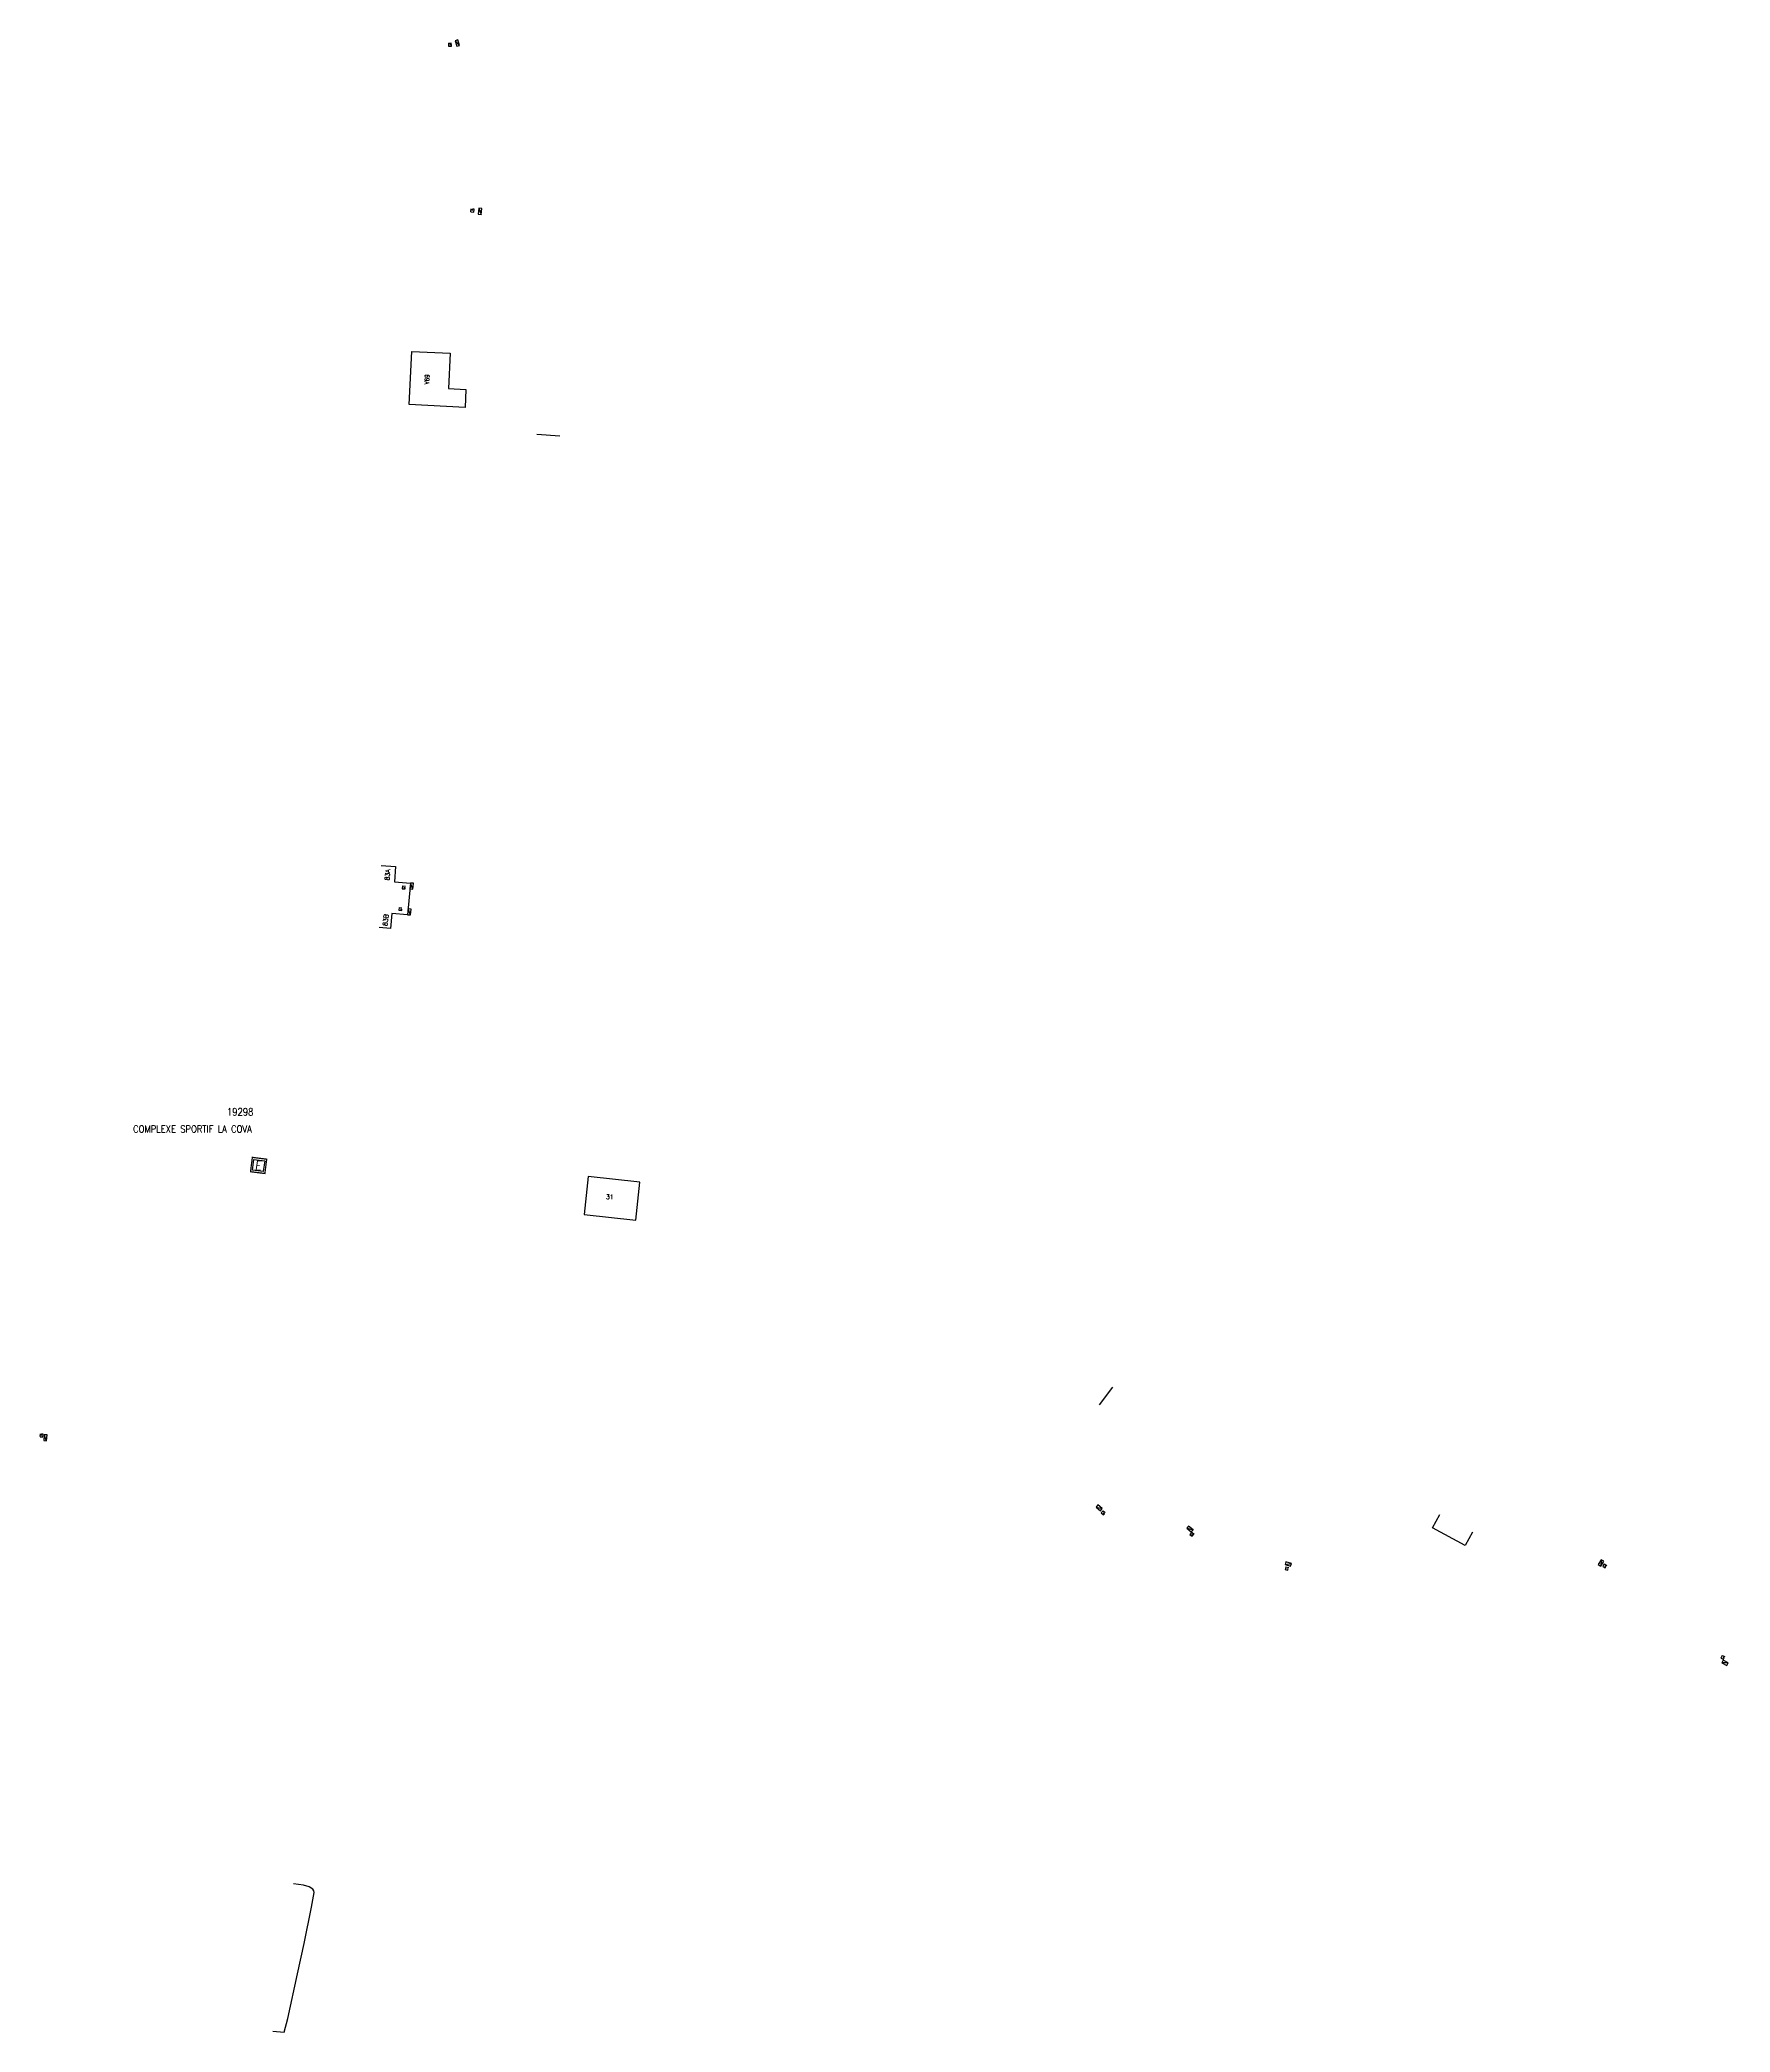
# Model space of a CAD drawing. Header units: millimetres. Extents: x 254174 to 254994, y 44076 to 44871.
# Drawn here: x 254526 to 254994, y 44076 to 44627 of the extents above; entities that cross this region are included whole.
import ezdxf
from ezdxf.enums import TextEntityAlignment as Align

# ---------------------------------------------------------------- set-up
doc = ezdxf.new("R2010")
doc.units = ezdxf.units.MM
doc.layers.get('0').update_dxf_attribs({"linetype": 'CONTINUOUS'})
for name, color, linetype in [('M_200', 7, 'CONTINUOUS'), ('W0014', 7, 'CONTINUOUS'), ('W0100', 7, 'CONTINUOUS'), ('W0432', 7, 'CONTINUOUS'), ('W0991', 7, 'CONTINUOUS')]:
    doc.layers.add(name, color=color, linetype=linetype)
doc.styles.add('M_ROMANS', font='ROMANS.shx', dxfattribs={"width": 0.75})
doc.styles.get("Standard").update_dxf_attribs({"font": 'romans.shx', "width": 0.85})

# ---------------------------------------------------------------- blocks, each defined once
blk = doc.blocks.new('*U1')
at = {"layer": 'M_200', "color": 0, "linetype": 'Continuous', "const_width": 0.35, "flags": 128}
blk.add_lwpolyline([(4.47, 3.46), (3.97, -0.5), (0, 0), (0.5, 3.97)], close=True, dxfattribs=at)
at = {"layer": 'M_200', "color": 0, "linetype": 'Continuous'}
blk.add_lwpolyline([(0.94, 3.41), (3.91, 3.03), (3.54, 0.05), (0.56, 0.43)], close=True, dxfattribs=at)
at = {"layer": 'M_200', "insert": (2.24, 1.73), "char_height": 2.5, "width": 4, "attachment_point": 5, "rotation": 352.7498}
blk.add_mtext('E', dxfattribs=at)
at = {"layer": 'M_200', "color": 0, "linetype": 'Continuous', "width": 0.85}
for tag, p in [('NUM', (2, 17.06)), ('NOM', (2, 10.65))]:
    blk.add_attdef(tag, text='', height=4, dxfattribs=at).set_placement(p, align=Align.MIDDLE)
at = {"layer": 'M_200', "color": 0, "linetype": 'Continuous', "style": 'M_ROMANS', "width": 0.75, "flags": 3}
for tag, p in [('DEF_COUP', (1.87, -5.49)), ('DEF_LEG', (1.87, -2.99)), ('DEF_TYPE', (1.87, -7.99))]:
    blk.add_attdef(tag, text='', height=1.2, dxfattribs=at).set_placement(p, align=Align.MIDDLE)
blk = doc.blocks.new('*U7')
at = {"flags": 128}
for points in [[(0.8, 0.8), (-0.8, 0.8)], [(-0.8, 0.8), (-0.8, 0)], [(0.8, 0.8), (-0.8, 0)], [(-0.8, 0), (0.8, 0)], [(0.8, 0), (0.8, 0.8)], [(0.19, -2.12), (0.18, -1.32)], [(0.19, -2.12), (0.99, -2.11)], [(0.98, -1.31), (0.58, -1.32)], [(0.59, -1.72), (0.58, -1.32)], [(0.99, -2.11), (0.98, -1.31)]]:
    blk.add_lwpolyline(points, dxfattribs=at)
blk = doc.blocks.new('*U8')
at = {"flags": 128}
for points in [[(0.8, 0.8), (-0.8, 0.8)], [(-0.8, 0.8), (-0.8, 0)], [(0.8, 0.8), (-0.8, 0)], [(-0.8, 0), (0.8, 0)], [(0.8, 0), (0.8, 0.8)], [(-0.98, -2.54), (-0.98, -1.74)], [(-0.98, -2.54), (-0.18, -2.54)], [(-0.58, -2.14), (-0.58, -1.74)], [(-0.18, -1.74), (-0.58, -1.74)], [(-0.18, -2.54), (-0.18, -1.74)]]:
    blk.add_lwpolyline(points, dxfattribs=at)
blk = doc.blocks.new('*U10')
at = {"flags": 128}
for points in [[(0.8, 0.8), (-0.8, 0.8)], [(-0.8, 0.8), (-0.8, 0)], [(0.8, 0.8), (-0.8, 0)], [(-0.8, 0), (0.8, 0)], [(0.8, 0), (0.8, 0.8)], [(-0.19, -1.08), (-0.99, -1.08)], [(-0.18, -0.28), (-0.98, -0.28)], [(-0.98, -0.28), (-0.98, -0.68)], [(-0.58, -0.68), (-0.98, -0.68)], [(-0.18, -1.08), (-0.18, -0.28)]]:
    blk.add_lwpolyline(points, dxfattribs=at)
blk = doc.blocks.new('*U13')
at = {"flags": 128}
for points in [[(0.8, 0.8), (-0.8, 0.8)], [(-0.8, 0.8), (-0.8, 0)], [(0.8, 0.8), (-0.8, 0)], [(-0.8, 0), (0.8, 0)], [(-0.39, 2.9), (0.41, 2.9)], [(-0.39, 2.9), (-0.39, 2.1)], [(-0.39, 2.1), (0.41, 2.1)], [(0.01, 2.5), (0.41, 2.5)], [(0.41, 2.1), (0.41, 2.5)], [(0.8, 0), (0.8, 0.8)]]:
    blk.add_lwpolyline(points, dxfattribs=at)
blk = doc.blocks.new('*U14')
at = {"flags": 128}
for points in [[(0.8, 0.8), (-0.8, 0.8)], [(-0.8, 0.8), (-0.8, 0)], [(0.8, 0.8), (-0.8, 0)], [(-0.8, 0), (0.8, 0)], [(-0.08, 3.02), (-0.31, 2.25)], [(-0.31, 2.25), (0.07, 2.14)], [(0.68, 2.79), (-0.08, 3.02)], [(0.18, 2.52), (0.07, 2.14)], [(0.68, 2.78), (0.45, 2.02)], [(0.8, 0), (0.8, 0.8)]]:
    blk.add_lwpolyline(points, dxfattribs=at)
blk = doc.blocks.new('*U9')
at = {"flags": 128}
for points in [[(0.8, 0.8), (-0.8, 0.8)], [(-0.8, 0.8), (-0.8, 0)], [(0.8, 0.8), (-0.8, 0)], [(-0.8, 0), (0.8, 0)], [(0.39, 1.3), (-0.41, 1.3)], [(0.4, 2.1), (-0.4, 2.1)], [(-0.4, 2.1), (-0.4, 1.7)], [(0, 1.7), (-0.4, 1.7)], [(0.4, 1.3), (0.4, 2.1)], [(0.8, 0), (0.8, 0.8)]]:
    blk.add_lwpolyline(points, dxfattribs=at)
blk = doc.blocks.new('*U3')
at = {"flags": 128}
for points in [[(-0.96, 1.56), (-1.76, 1.55)], [(-1.76, 1.55), (-1.76, 1.15)], [(-1.36, 1.15), (-1.76, 1.15)], [(-0.96, 0.76), (-1.76, 0.75)], [(-0.95, 0.76), (-0.96, 1.56)], [(0.8, 0.8), (-0.8, 0.8)], [(-0.8, 0.8), (-0.8, 0)], [(0.8, 0.8), (-0.8, 0)], [(-0.8, 0), (0.8, 0)], [(0.8, 0), (0.8, 0.8)]]:
    blk.add_lwpolyline(points, dxfattribs=at)
blk = doc.blocks.new('*U4')
at = {"flags": 128}
for points in [[(-1.34, 1.09), (-2.14, 1.09)], [(-2.14, 1.09), (-2.14, 0.69)], [(-1.74, 0.69), (-2.14, 0.69)], [(-1.34, 0.29), (-2.14, 0.29)], [(-1.34, 0.29), (-1.34, 1.09)], [(0.8, 0.8), (-0.8, 0.8)], [(-0.8, 0.8), (-0.8, 0)], [(0.8, 0.8), (-0.8, 0)], [(-0.8, 0), (0.8, 0)], [(0.8, 0), (0.8, 0.8)]]:
    blk.add_lwpolyline(points, dxfattribs=at)
blk = doc.blocks.new('*U5')
at = {"flags": 128}
for points in [[(0.8, 0.8), (-0.8, 0.8)], [(-0.8, 0.8), (-0.8, 0)], [(0.8, 0.8), (-0.8, 0)], [(-0.8, 0), (0.8, 0)], [(0.8, 0), (0.8, 0.8)], [(-0.55, -0.47), (-0.57, -1.27)], [(-0.57, -1.27), (-0.17, -1.28)], [(0.25, -0.49), (-0.55, -0.47)], [(-0.16, -0.88), (-0.17, -1.28)], [(0.25, -0.49), (0.23, -1.29)]]:
    blk.add_lwpolyline(points, dxfattribs=at)
blk = doc.blocks.new('*U6')
at = {"flags": 128}
for points in [[(-1.67, 1.88), (-1.63, 1.08)], [(-1.66, 1.88), (-0.87, 1.92)], [(-1.63, 1.08), (-0.83, 1.13)], [(-1.25, 1.5), (-0.85, 1.52)], [(-0.83, 1.13), (-0.85, 1.52)], [(0.8, 0.8), (-0.8, 0.8)], [(-0.8, 0.8), (-0.8, 0)], [(0.8, 0.8), (-0.8, 0)], [(-0.8, 0), (0.8, 0)], [(0.8, 0), (0.8, 0.8)]]:
    blk.add_lwpolyline(points, dxfattribs=at)

msp = doc.modelspace()

# ---------------------------------------------------------------- linework, layer by layer
at = {"layer": 'W0014', "color": 252}
msp.add_lwpolyline([(254590.63, 44076.17), (254593.78, 44075.89), (254594.74, 44079.62), (254597.43, 44092.03), (254599.33, 44100.42), (254601.33, 44110.5), (254602.02, 44114.54), (254601.96, 44115), (254601.68, 44115.43), (254600.66, 44116.09), (254599.11, 44116.6), (254596.36, 44116.9)], dxfattribs=at)
at = {"layer": 'W0100', "color": 252}
msp.add_line((254819.3, 44249.43), (254823.02, 44254.39), dxfattribs=at)
at = {"layer": 'W0100', "color": 252, "flags": 128}
msp.add_lwpolyline([(254643.84, 44525.4), (254628.35, 44526.26), (254629.05, 44540.88), (254639.66, 44540.42), (254639.24, 44530.67), (254644.06, 44530.39)], close=True, dxfattribs=at)
for points in [[(254663.65, 44518.06), (254663.65, 44518.06), (254670.06, 44517.59)], [(254620.57, 44398.74), (254624.61, 44398.4), (254624.32, 44394.21), (254628.7, 44393.85), (254627.92, 44385.08), (254623.54, 44385.45), (254623.19, 44381.26), (254620.01, 44381.53)], [(254922.48, 44214.19), (254920.48, 44210.58), (254911.47, 44215.45), (254913.48, 44219.08)]]:
    msp.add_lwpolyline(points, dxfattribs=at)
at = {"layer": 'W0100', "color": 252}
msp.add_lwpolyline([(254676.76, 44302.1), (254691.05, 44300.58), (254692.16, 44311.12), (254677.88, 44312.63)], close=True, dxfattribs=at)

# ---------------------------------------------------------------- block references
at = {"layer": 'M_200'}
ref = msp.add_blockref('*U1', (254584.46, 44313.97), dxfattribs=at)
ref.add_attrib('NUM', '19298', dxfattribs={"color": 0, "linetype": 'Continuous', "height": 2, "width": 0.85}).set_placement((254581.59, 44330.53), align=Align.MIDDLE)
ref.add_attrib('NOM', 'COMPLEXE SPORTIF LA COVA', dxfattribs={"color": 0, "linetype": 'Continuous', "height": 2, "width": 0.85}).set_placement((254568.4, 44325.79), align=Align.MIDDLE)
at = {"layer": 'W0432'}
for name, p, rotation in [('*U14', (254642.08, 44626.39), 106.8472553211495), ('*U13', (254648.33, 44579.66), 83.64776292357168), ('*U7', (254628.63, 44393.05), 264.6686009723099), ('*U8', (254627.99, 44385.88), 264.6686009723099), ('*U10', (254527.31, 44240.39), 265.7320192928086), ('*U4', (254819.5, 44221.26), 139.6125486799769), ('*U3', (254844.6, 44215.41), 140.512832142934), ('*U5', (254958.43, 44205.52), 58.96978935384838), ('*U9', (254871.64, 44205.82), 163.9707144640379), ('*U6', (254992.21, 44177.7), 332.6785322820685)]:
    msp.add_blockref(name, p, dxfattribs=dict(at, rotation=rotation))

# ---------------------------------------------------------------- texts
at = {"layer": 'W0991', "color": 252, "width": 0.85}
msp.add_text('69A', height=1.25, rotation=266.7884, dxfattribs=at).set_placement((254633.28, 44533.2), align=Align.MIDDLE)
at = {"layer": 'W0991', "color": 252}
for s, rotation, p in [('83A', 85.2988, (254622.35, 44396.12)), ('83B', 83.5552, (254621.83, 44383.6))]:
    msp.add_text(s, height=1.25, rotation=rotation, dxfattribs=at).set_placement(p, align=Align.MIDDLE)
msp.add_text('31', height=1.25, dxfattribs=at).set_placement((254682.78, 44306.38))

doc.saveas('drawing.dxf')
